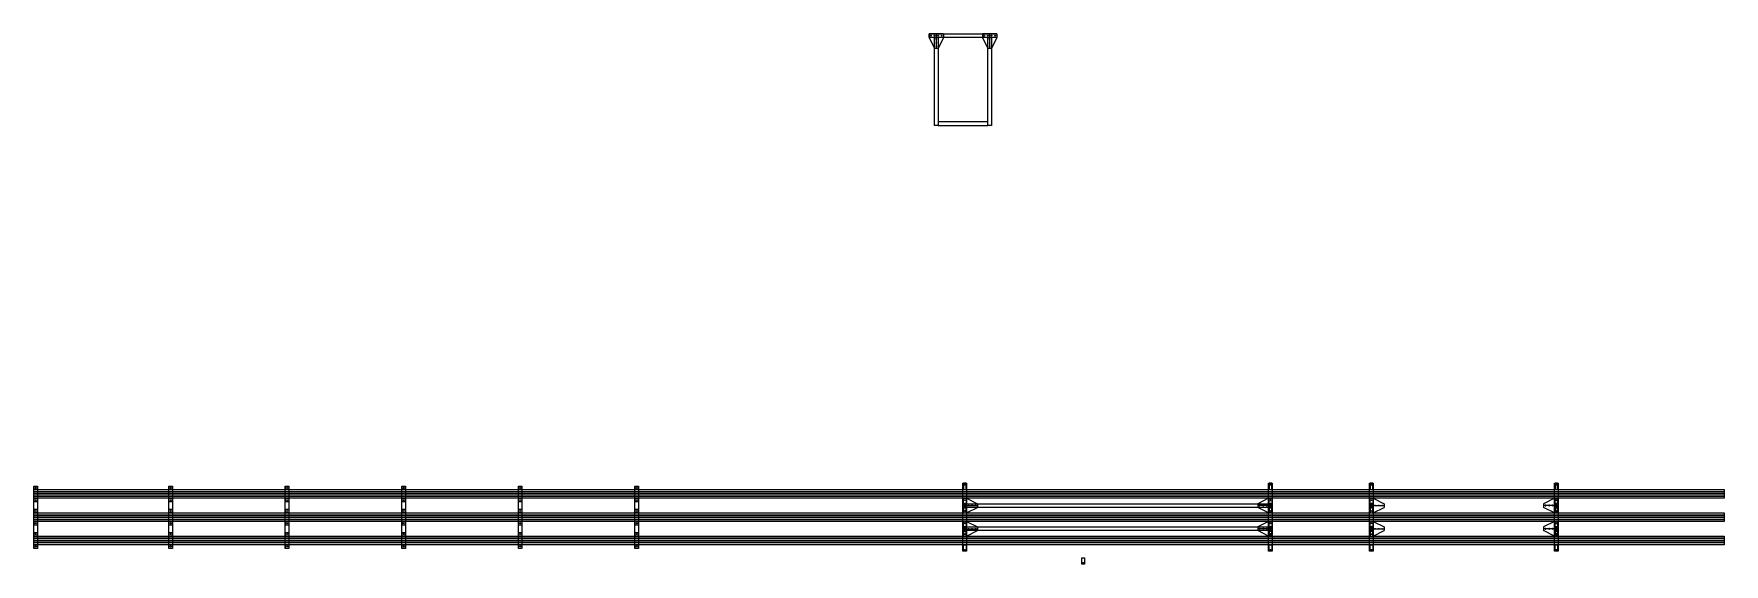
# Model space of a CAD drawing. Header units: millimetres. Extents: x -5533 to 28368, y -10878 to 14029.
# Drawn here: x 0 to 14000, y 3359 to 7748 of the extents above; entities that cross this region are included whole.
import ezdxf

# ---------------------------------------------------------------- set-up
doc = ezdxf.new("R2010")
doc.units = ezdxf.units.MM

# ---------------------------------------------------------------- blocks, each defined once
blk = doc.blocks.new('3030直角L型直接')
blk.add_lwpolyline([(0, 30), (26, 30), (26, 0), (0, 0)], close=True)
blk.add_circle((13, 15), 3.15)
blk = doc.blocks.new('3030挤压直角件')
blk.add_lwpolyline([(0, 53), (22, 53), (22, 0), (0, 0)], close=True)
blk.add_circle((11, 42.5), 3.25)
blk = doc.blocks.new('3030固定板')
for p, q in [((-60, 30), (-15, 120)), ((-60, 30), (-15, 120)), ((-60, 0), (-60, 30)), ((-60, 0), (-60, 30)), ((-60, 0), (60, 0)), ((-15, 120), (15, 120)), ((0, 0), (0, 120)), ((60, 30), (15, 120)), ((60, 30), (15, 120)), ((60, 0), (60, 30)), ((60, 0), (60, 30))]:
    blk.add_line(p, q)
for centre in [(-45, 15), (-15, 15), (0, 105), (0, 75), (0, 45), (15, 15), (45, 15)]:
    blk.add_circle(centre, 3)

msp = doc.modelspace()

# ---------------------------------------------------------------- linework, layer by layer
for points in [[(7976.449, 7748), (7976.449, 7718), (7414.449, 7718), (7414.449, 7748)], [(7459.449, 7718), (7489.449, 7718), (7489.449, 6990), (7459.449, 6990)], [(7901.449, 7718), (7931.449, 7718), (7931.449, 6990), (7901.449, 6990)], [(7489.449, 6990), (7901.449, 6990), (7901.449, 7020), (7489.449, 7020)], [(0, 4006), (30, 4006), (30, 3490), (0, 3490)], [(0, 3976), (14000, 3976), (14000, 3958), (0, 3958)], [(0, 3958), (14000, 3958), (14000, 3940), (0, 3940)], [(0, 3940), (14000, 3940), (14000, 3922), (0, 3922)], [(0, 3922), (14000, 3922), (14000, 3904), (0, 3904)], [(1117.6, 4006), (1147.6, 4006), (1147.6, 3490), (1117.6, 3490)], [(2082.8, 4006), (2112.8, 4006), (2112.8, 3490), (2082.8, 3490)], [(3048, 4006), (3078, 4006), (3078, 3490), (3048, 3490)], [(4013.2, 4006), (4043.2, 4006), (4043.2, 3490), (4013.2, 3490)], [(4978.4, 4006), (5008.4, 4006), (5008.4, 3490), (4978.4, 3490)], [(7695.449, 4029), (7725.449, 4029), (7725.449, 3467), (7695.449, 3467)], [(10227.258, 4029), (10257.258, 4029), (10257.258, 3467), (10227.258, 3467)], [(11063.146, 4029), (11093.146, 4029), (11093.146, 3467), (11063.146, 3467)], [(12594.736, 4029), (12624.736, 4029), (12624.736, 3467), (12594.736, 3467)], [(0, 3784), (14000, 3784), (14000, 3766), (0, 3766)], [(7725.449, 3859), (10227.258, 3859), (10227.258, 3829), (7725.449, 3829)], [(0, 3766), (14000, 3766), (14000, 3748), (0, 3748)], [(0, 3748), (14000, 3748), (14000, 3730), (0, 3730)], [(0, 3748), (14000, 3748), (14000, 3730), (0, 3730)], [(0, 3730), (14000, 3730), (14000, 3712), (0, 3712)], [(0, 3730), (14000, 3730), (14000, 3712), (0, 3712)], [(7725.449, 3667), (10227.258, 3667), (10227.258, 3637), (7725.449, 3637)], [(0, 3592), (14000, 3592), (14000, 3574), (0, 3574)], [(0, 3574), (14000, 3574), (14000, 3556), (0, 3556)], [(0, 3556), (14000, 3556), (14000, 3538), (0, 3538)], [(0, 3538), (14000, 3538), (14000, 3520), (0, 3520)]]:
    msp.add_lwpolyline(points, close=True)

# ---------------------------------------------------------------- block references
for name, p, rotation in [('3030固定板', (7474.449, 7748), 180), ('3030固定板', (7916.449, 7748), 180), ('3030固定板', (7695.449, 3844), 270), ('3030挤压直角件', (7721.449, 3904), 180), ('3030挤压直角件', (10253.258, 3904), 180), ('3030固定板', (11063.146, 3844), 270), ('3030挤压直角件', (11089.146, 3904), 180), ('3030挤压直角件', (12620.736, 3904), 180), ('3030固定板', (7695.449, 3652), 270), ('3030挤压直角件', (7721.449, 3712), 180), ('3030挤压直角件', (10253.258, 3712), 180), ('3030固定板', (11063.146, 3652), 270), ('3030挤压直角件', (11089.146, 3712), 180), ('3030挤压直角件', (12620.736, 3712), 180), ('3030挤压直角件', (7721.449, 3520), 180), ('3030挤压直角件', (10253.258, 3520), 180), ('3030挤压直角件', (11089.146, 3520), 180), ('3030挤压直角件', (12620.736, 3520), 180), ('3030挤压直角件', (8702.745, 3412.184), 180)]:
    msp.add_blockref(name, p, dxfattribs=dict(rotation=rotation))
for p in [(2, 3976), (1119.6, 3976), (2084.8, 3976), (3050, 3976), (4015.2, 3976), (4980.4, 3976), (2, 3874), (2, 3784), (1119.6, 3874), (1119.6, 3784), (2084.8, 3874), (2084.8, 3784), (3050, 3874), (3050, 3784), (4015.2, 3874), (4015.2, 3784), (4980.4, 3874), (4980.4, 3784), (2, 3682), (1119.6, 3682), (2084.8, 3682), (3050, 3682), (4015.2, 3682), (4980.4, 3682), (2, 3592), (2, 3490), (1119.6, 3592), (1119.6, 3490), (2084.8, 3592), (2084.8, 3490), (3050, 3592), (3050, 3490), (4015.2, 3592), (4015.2, 3490), (4980.4, 3592), (4980.4, 3490)]:
    msp.add_blockref('3030直角L型直接', p)
at = {"xscale": -1}
for p in [(7721.449, 3976), (10253.258, 3976), (11089.146, 3976), (12620.736, 3976), (7721.449, 3784), (10253.258, 3784), (11089.146, 3784), (12620.736, 3784), (7721.449, 3592), (10253.258, 3592), (11089.146, 3592), (12620.736, 3592)]:
    msp.add_blockref('3030挤压直角件', p, dxfattribs=at)
at = {"xscale": -1, "rotation": 90}
for p in [(10257.258, 3844), (12624.736, 3844), (10257.258, 3652), (12624.736, 3652)]:
    msp.add_blockref('3030固定板', p, dxfattribs=at)

doc.saveas('drawing.dxf')
